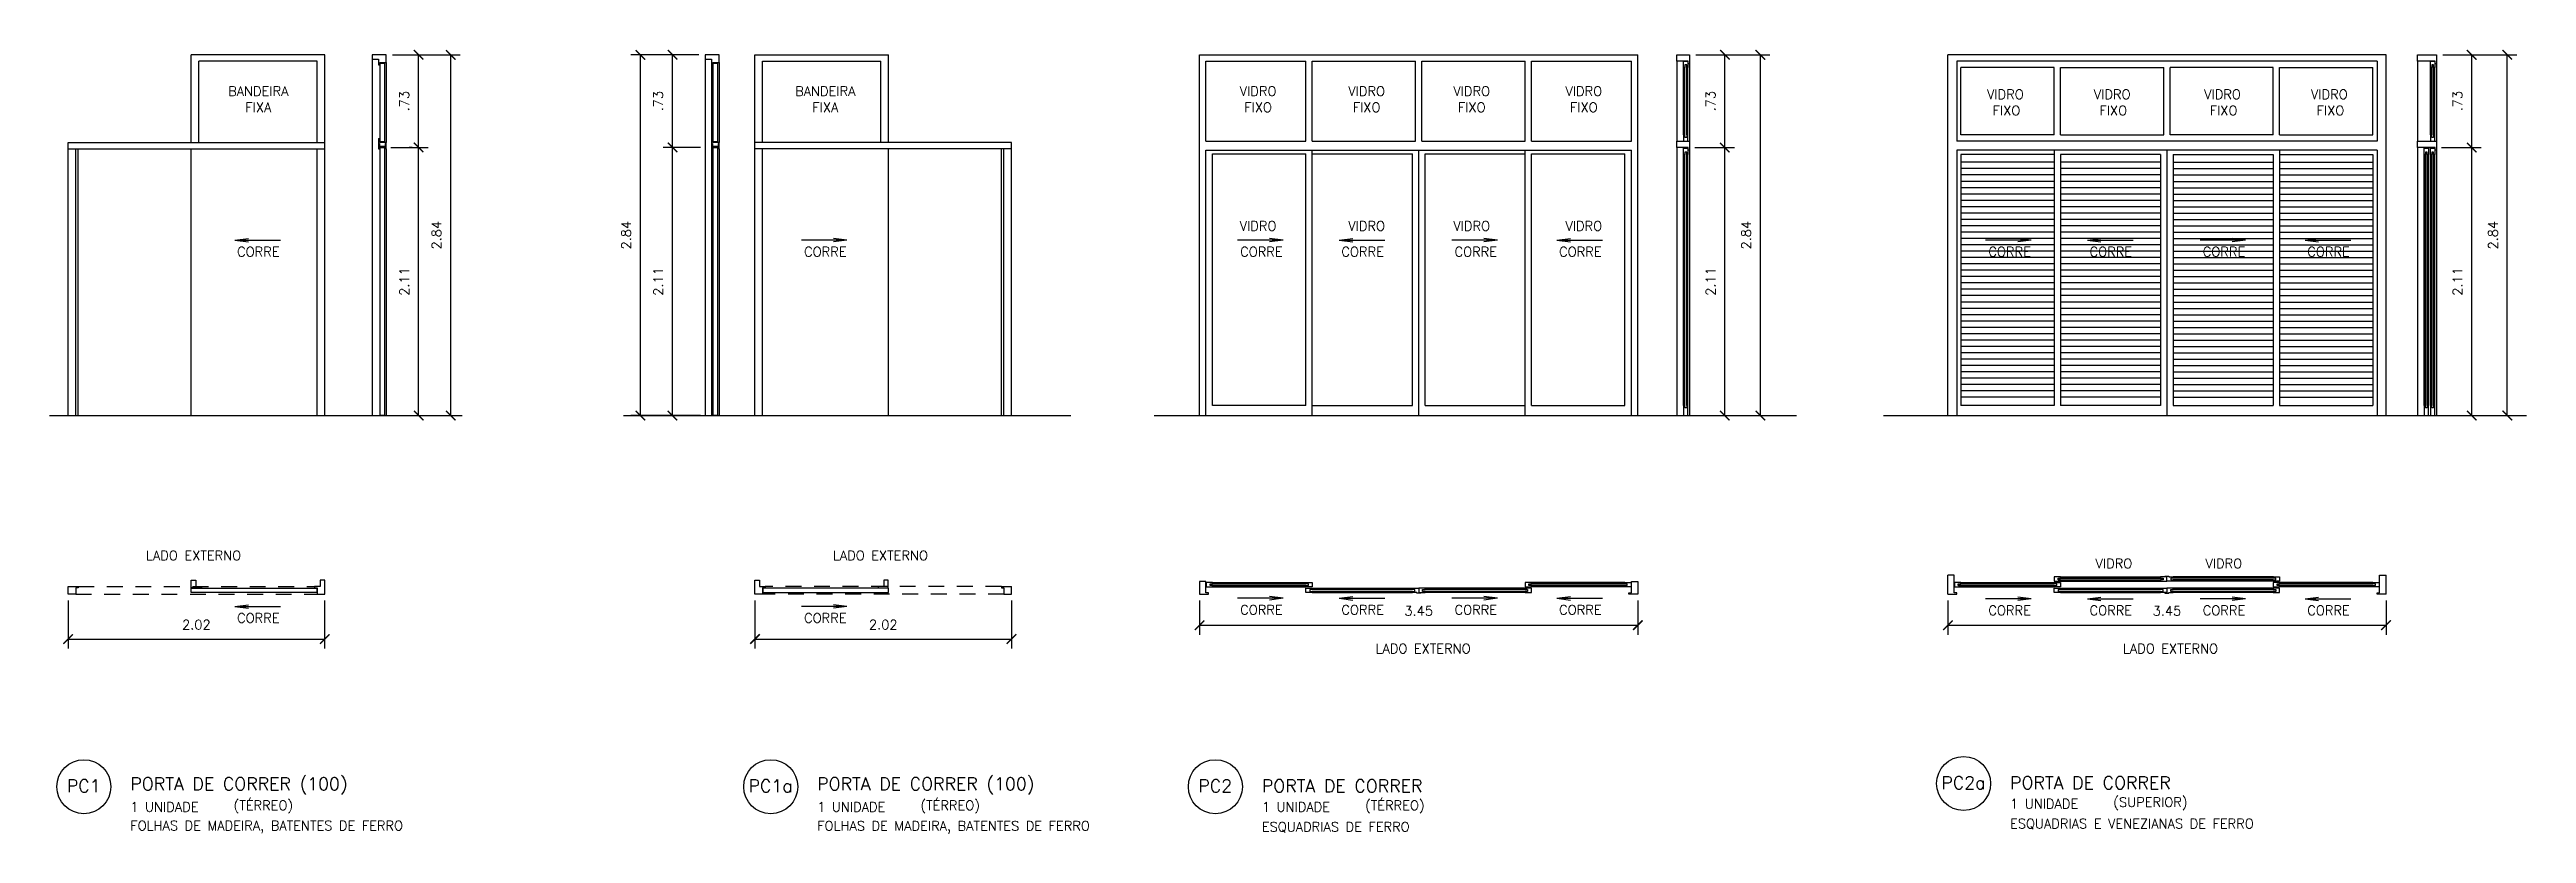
# Model space of a CAD drawing. Header units: millimetres. Extents: x 193 to 586, y 108 to 133.
# Drawn here: x 236.72 to 256.23, y 125.87 to 132.04 of the extents above; entities that cross this region are included whole.
import ezdxf

# ---------------------------------------------------------------- set-up
doc = ezdxf.new("R2010")
doc.units = ezdxf.units.MM
doc.linetypes.add('HIDDEN', pattern=[0.375, 0.25, -0.125])
for name, color, linetype in [('CAIX', 2, 'Continuous'), ('CAIXN', 7, 'Continuous'), ('COTAS', 1, 'Continuous'), ('LVISTA01', 8, 'Continuous'), ('LVISTA02', 1, 'Continuous'), ('REVEST', 2, 'Continuous')]:
    doc.layers.add(name, color=color, linetype=linetype)
doc.styles.add('100-50', font='romans.shx', dxfattribs={"height": 0.125})
doc.styles.add('60-50', font='romans.shx', dxfattribs={"height": 0.075})
doc.dimstyles.new('50', dxfattribs={"dimtxt": 0.1, "dimasz": 2.5, "dimexe": 1.25, "dimexo": 0.625, "dimgap": 0.075, "dimtad": 1, "dimzin": 0, "dimdsep": 46, "dimtxsty": '60-50', "dimcen": 2.5, "dimclrt": 3, "dimadec": 0, "dimazin": 0, "dimtfac": 1, "dimtmove": 0, "dimatfit": 3, "dimfxl": 1, "dimarcsym": 0})

msp = doc.modelspace()

# ---------------------------------------------------------------- texts
at = {"layer": 'CAIXN', "ltscale": 0.5, "char_height": 0.075, "style": '60-50'}
for s, insert, attachment_point in [('BANDEIRA', (238.3683, 131.7134), 5), ('BANDEIRA', (242.8326, 131.7134), 5), ('VIDRO', (246.2398, 131.7134), 5), ('VIDRO', (247.0947, 131.7134), 5), ('VIDRO', (247.9219, 131.7134), 5), ('VIDRO', (248.8043, 131.7134), 5), ('VIDRO', (252.1238, 131.6884), 5), ('VIDRO', (252.9649, 131.6884), 5), ('VIDRO', (253.8335, 131.6884), 5), ('VIDRO', (254.6745, 131.6884), 5), ('FIXA', (238.3683, 131.5863), 5), ('FIXA', (242.8326, 131.5863), 5), ('FIXO', (246.2398, 131.5863), 5), ('FIXO', (247.0947, 131.5863), 5), ('FIXO', (247.9219, 131.5863), 5), ('FIXO', (248.8043, 131.5863), 5), ('FIXO', (252.1323, 131.5613), 5), ('FIXO', (252.9733, 131.5613), 5), ('FIXO', (253.842, 131.5613), 5), ('FIXO', (254.683, 131.5613), 5), ('VIDRO', (246.2398, 130.6525), 5), ('VIDRO', (247.0947, 130.6525), 5), ('VIDRO', (247.9219, 130.6525), 5), ('VIDRO', (248.8043, 130.6525), 5), ('CORRE', (238.3683, 130.4498), 5), ('CORRE', (242.8326, 130.4498), 5), ('CORRE', (246.266, 130.4498), 5), ('CORRE', (247.063, 130.4498), 5), ('CORRE', (247.9541, 130.4498), 5), ('CORRE', (248.7772, 130.4498), 5), ('CORRE', (252.1571, 130.4498), 5), ('CORRE', (252.9541, 130.4498), 5), ('CORRE', (253.8451, 130.4498), 5), ('CORRE', (254.6683, 130.4498), 5), ('LADO EXTERNO', (237.8585, 128.0588), 5), ('LADO EXTERNO', (243.2665, 128.0588), 5), ('VIDRO', (252.9783, 127.9955), 5), ('VIDRO', (253.8436, 127.9955), 5), ('CORRE', (238.3683, 127.5663), 5), ('CORRE', (242.8326, 127.5663), 5), ('CORRE', (246.266, 127.6308), 5), ('CORRE', (247.063, 127.6308), 5), ('CORRE', (247.9541, 127.6308), 5), ('CORRE', (248.7772, 127.6308), 5), ('CORRE', (252.1571, 127.6263), 5), ('CORRE', (252.9541, 127.6263), 5), ('CORRE', (253.8451, 127.6263), 5), ('CORRE', (254.6683, 127.6263), 5), ('LADO EXTERNO', (247.5392, 127.3256), 5), ('LADO EXTERNO', (253.4238, 127.3256), 5), ('1 UNIDADE', (237.3605, 126.0791), 4), ('(TÉRREO)', (238.1733, 126.0791), 4), ('1 UNIDADE', (242.7685, 126.0791), 4), ('(TÉRREO)', (243.5813, 126.0791), 4), ('1 UNIDADE', (246.2696, 126.0791), 4), ('(TÉRREO)', (247.0823, 126.0791), 4), ('ESQUADRIAS E VENEZIANAS DE FERRO', (252.1606, 125.9442), 4), ('1 UNIDADE', (252.1606, 126.1041), 4), ('(SUPERIOR)', (252.9734, 126.1041), 4), ('FOLHAS DE MADEIRA, BATENTES DE FERRO', (237.3605, 125.9208), 4), ('FOLHAS DE MADEIRA, BATENTES DE FERRO', (242.7685, 125.9192), 4), ('ESQUADRIAS DE FERRO', (246.2696, 125.9192), 4)]:
    msp.add_mtext(s, dxfattribs=dict(at, insert=insert, attachment_point=attachment_point))
at = {"layer": 'CAIXN', "color": 2, "ltscale": 0.5, "char_height": 0.1, "style": '100-50'}
for s, insert, attachment_point in [('PC1', (236.9936, 126.2441), 5), ('PORTA DE CORRER (100)', (237.3607, 126.2441), 4), ('PC1a', (242.4016, 126.2441), 5), ('PORTA DE CORRER (100)', (242.7687, 126.2441), 4), ('PC2', (245.9026, 126.2441), 5), ('PORTA DE CORRER', (246.2697, 126.2441), 4), ('PC2a', (251.7937, 126.2691), 5), ('PORTA DE CORRER', (252.1608, 126.2691), 4)]:
    msp.add_mtext(s, dxfattribs=dict(at, insert=insert, attachment_point=attachment_point))

# ---------------------------------------------------------------- blocks, each defined once
blk = doc.blocks.new('_ARCHTICK')
at = {"color": 0, "linetype": 'ByBlock', "const_width": 0.15}
blk.add_lwpolyline([(-0.5, -0.5), (0.5, 0.5)], dxfattribs=at)
blk = doc.blocks.new('*D32')
at = {"color": 0, "linetype": 'ByBlock'}
for p, q in [((76.192, 230.494), (76.192, 230.116)), ((78.212, 230.494), (78.212, 230.116)), ((76.192, 230.191), (78.212, 230.191))]:
    blk.add_line(p, q, dxfattribs=at)
at = {"layer": 'DEFPOINTS', "color": 0, "linetype": 'ByBlock'}
for p in [(76.192, 230.544), (78.212, 230.544), (78.212, 230.191)]:
    blk.add_point(p, dxfattribs=at)
at = {"color": 0, "linetype": 'ByBlock', "xscale": 0.075, "yscale": 0.075, "zscale": 0.075, "rotation": 180}
blk.add_blockref('_ARCHTICK', (76.192, 230.191), dxfattribs=at)
at = {"color": 0, "linetype": 'ByBlock', "xscale": 0.075, "yscale": 0.075, "zscale": 0.075}
blk.add_blockref('_ARCHTICK', (78.212, 230.191), dxfattribs=at)
at = {"color": 3, "linetype": 'ByBlock', "insert": (77.202, 230.304), "char_height": 0.075, "attachment_point": 5, "style": '60-50'}
blk.add_mtext('2.02', dxfattribs=at)
blk = doc.blocks.new('*D33')
at = {"color": 0, "linetype": 'ByBlock'}
for p, q in [((78.733, 234.061), (79.027, 234.061)), ((78.952, 231.95), (78.952, 234.061)), ((78.733, 231.95), (79.027, 231.95))]:
    blk.add_line(p, q, dxfattribs=at)
at = {"layer": 'DEFPOINTS', "color": 0, "linetype": 'ByBlock'}
for p in [(78.683, 234.061), (78.952, 234.061), (78.683, 231.95)]:
    blk.add_point(p, dxfattribs=at)
at = {"color": 0, "linetype": 'ByBlock', "xscale": 0.075, "yscale": 0.075, "zscale": 0.075}
for p, rotation in [((78.952, 234.061), 90), ((78.952, 231.95), 270)]:
    blk.add_blockref('_ARCHTICK', p, dxfattribs=dict(at, rotation=rotation))
at = {"color": 3, "linetype": 'ByBlock', "insert": (78.839, 233.005), "char_height": 0.075, "attachment_point": 5, "rotation": 90, "style": '60-50'}
blk.add_mtext('2.11', dxfattribs=at)
blk = doc.blocks.new('*D34')
at = {"color": 0, "linetype": 'ByBlock'}
for p, q in [((78.745, 234.79), (79.027, 234.79)), ((78.952, 234.061), (78.952, 234.79)), ((78.902, 234.061), (78.877, 234.061))]:
    blk.add_line(p, q, dxfattribs=at)
at = {"layer": 'DEFPOINTS', "color": 0, "linetype": 'ByBlock'}
for p in [(78.695, 234.79), (78.952, 234.79), (78.952, 234.061)]:
    blk.add_point(p, dxfattribs=at)
at = {"color": 0, "linetype": 'ByBlock', "xscale": 0.075, "yscale": 0.075, "zscale": 0.075}
for p, rotation in [((78.952, 234.79), 90), ((78.952, 234.061), 270)]:
    blk.add_blockref('_ARCHTICK', p, dxfattribs=dict(at, rotation=rotation))
at = {"color": 3, "linetype": 'ByBlock', "insert": (78.839, 234.425), "char_height": 0.075, "attachment_point": 5, "rotation": 90, "style": '60-50'}
blk.add_mtext('.73', dxfattribs=at)
blk = doc.blocks.new('*D35')
at = {"color": 0, "linetype": 'ByBlock'}
for p, q in [((79.002, 234.79), (79.28, 234.79)), ((79.205, 231.95), (79.205, 234.79)), ((79.002, 231.95), (79.28, 231.95))]:
    blk.add_line(p, q, dxfattribs=at)
at = {"layer": 'DEFPOINTS', "color": 0, "linetype": 'ByBlock'}
for p in [(78.952, 234.79), (79.205, 234.79), (78.952, 231.95)]:
    blk.add_point(p, dxfattribs=at)
at = {"color": 0, "linetype": 'ByBlock', "xscale": 0.075, "yscale": 0.075, "zscale": 0.075}
for p, rotation in [((79.205, 234.79), 90), ((79.205, 231.95), 270)]:
    blk.add_blockref('_ARCHTICK', p, dxfattribs=dict(at, rotation=rotation))
at = {"color": 3, "linetype": 'ByBlock', "insert": (79.092, 233.37), "char_height": 0.075, "attachment_point": 5, "rotation": 90, "style": '60-50'}
blk.add_mtext('2.84', dxfattribs=at)
blk = doc.blocks.new('*D36')
at = {"color": 0, "linetype": 'ByBlock'}
for p, q in [((80.814, 230.494), (80.814, 230.116)), ((82.834, 230.494), (82.834, 230.116)), ((80.814, 230.191), (82.834, 230.191))]:
    blk.add_line(p, q, dxfattribs=at)
at = {"layer": 'DEFPOINTS', "color": 0, "linetype": 'ByBlock'}
for p in [(80.814, 230.544), (82.834, 230.544), (82.834, 230.191)]:
    blk.add_point(p, dxfattribs=at)
at = {"color": 0, "linetype": 'ByBlock', "xscale": 0.075, "yscale": 0.075, "zscale": 0.075, "rotation": 180}
blk.add_blockref('_ARCHTICK', (80.814, 230.191), dxfattribs=at)
at = {"color": 0, "linetype": 'ByBlock', "xscale": 0.075, "yscale": 0.075, "zscale": 0.075}
blk.add_blockref('_ARCHTICK', (82.834, 230.191), dxfattribs=at)
at = {"color": 3, "linetype": 'ByBlock', "insert": (81.824, 230.304), "char_height": 0.075, "attachment_point": 5, "style": '60-50'}
blk.add_mtext('2.02', dxfattribs=at)
blk = doc.blocks.new('*D37')
at = {"color": 0, "linetype": 'ByBlock'}
for p, q in [((80.488, 234.061), (80.194, 234.061)), ((80.269, 231.95), (80.269, 234.061)), ((80.488, 231.95), (80.194, 231.95))]:
    blk.add_line(p, q, dxfattribs=at)
at = {"layer": 'DEFPOINTS', "color": 0, "linetype": 'ByBlock'}
for p in [(80.269, 234.061), (80.538, 234.061), (80.538, 231.95)]:
    blk.add_point(p, dxfattribs=at)
at = {"color": 0, "linetype": 'ByBlock', "xscale": 0.075, "yscale": 0.075, "zscale": 0.075}
for p, rotation in [((80.269, 234.061), 90), ((80.269, 231.95), 270)]:
    blk.add_blockref('_ARCHTICK', p, dxfattribs=dict(at, rotation=rotation))
at = {"color": 3, "linetype": 'ByBlock', "insert": (80.156, 233.005), "char_height": 0.075, "attachment_point": 5, "rotation": 90, "style": '60-50'}
blk.add_mtext('2.11', dxfattribs=at)
blk = doc.blocks.new('*D38')
at = {"color": 0, "linetype": 'ByBlock'}
for p, q in [((80.371, 234.79), (80.09, 234.79)), ((80.165, 234.061), (80.165, 234.79)), ((80.115, 234.061), (80.09, 234.061))]:
    blk.add_line(p, q, dxfattribs=at)
at = {"layer": 'DEFPOINTS', "color": 0, "linetype": 'ByBlock'}
for p in [(80.165, 234.79), (80.421, 234.79), (80.165, 234.061)]:
    blk.add_point(p, dxfattribs=at)
at = {"color": 0, "linetype": 'ByBlock', "xscale": 0.075, "yscale": 0.075, "zscale": 0.075}
for p, rotation in [((80.165, 234.79), 90), ((80.165, 234.061), 270)]:
    blk.add_blockref('_ARCHTICK', p, dxfattribs=dict(at, rotation=rotation))
at = {"color": 3, "linetype": 'ByBlock', "insert": (80.052, 234.425), "char_height": 0.075, "attachment_point": 5, "rotation": 90, "style": '60-50'}
blk.add_mtext('.73', dxfattribs=at)
blk = doc.blocks.new('*D39')
at = {"color": 0, "linetype": 'ByBlock'}
for p, q in [((80.115, 234.79), (79.837, 234.79)), ((79.912, 231.95), (79.912, 234.79)), ((80.115, 231.95), (79.837, 231.95))]:
    blk.add_line(p, q, dxfattribs=at)
at = {"layer": 'DEFPOINTS', "color": 0, "linetype": 'ByBlock'}
for p in [(79.912, 234.79), (80.165, 234.79), (80.165, 231.95)]:
    blk.add_point(p, dxfattribs=at)
at = {"color": 0, "linetype": 'ByBlock', "xscale": 0.075, "yscale": 0.075, "zscale": 0.075}
for p, rotation in [((79.912, 234.79), 90), ((79.912, 231.95), 270)]:
    blk.add_blockref('_ARCHTICK', p, dxfattribs=dict(at, rotation=rotation))
at = {"color": 3, "linetype": 'ByBlock', "insert": (79.8, 233.37), "char_height": 0.075, "attachment_point": 5, "rotation": 90, "style": '60-50'}
blk.add_mtext('2.84', dxfattribs=at)
blk = doc.blocks.new('*D40')
at = {"color": 0, "linetype": 'ByBlock'}
for p, q in [((84.598, 230.494), (84.598, 230.225)), ((88.048, 230.494), (88.048, 230.225)), ((84.598, 230.3), (88.048, 230.3))]:
    blk.add_line(p, q, dxfattribs=at)
at = {"layer": 'DEFPOINTS', "color": 0, "linetype": 'ByBlock'}
for p in [(84.598, 230.544), (88.048, 230.544), (88.048, 230.3)]:
    blk.add_point(p, dxfattribs=at)
at = {"color": 0, "linetype": 'ByBlock', "xscale": 0.075, "yscale": 0.075, "zscale": 0.075, "rotation": 180}
blk.add_blockref('_ARCHTICK', (84.598, 230.3), dxfattribs=at)
at = {"color": 0, "linetype": 'ByBlock', "xscale": 0.075, "yscale": 0.075, "zscale": 0.075}
blk.add_blockref('_ARCHTICK', (88.048, 230.3), dxfattribs=at)
at = {"color": 3, "linetype": 'ByBlock', "insert": (86.323, 230.413), "char_height": 0.075, "attachment_point": 5, "style": '60-50'}
blk.add_mtext('3.45', dxfattribs=at)
blk = doc.blocks.new('*D41')
at = {"color": 0, "linetype": 'ByBlock'}
for p, q in [((88.496, 234.06), (88.808, 234.06)), ((88.733, 231.95), (88.733, 234.06)), ((88.493, 231.95), (88.808, 231.95))]:
    blk.add_line(p, q, dxfattribs=at)
at = {"layer": 'DEFPOINTS', "color": 0, "linetype": 'ByBlock'}
for p in [(88.446, 234.06), (88.733, 234.06), (88.443, 231.95)]:
    blk.add_point(p, dxfattribs=at)
at = {"color": 0, "linetype": 'ByBlock', "xscale": 0.075, "yscale": 0.075, "zscale": 0.075}
for p, rotation in [((88.733, 234.06), 90), ((88.733, 231.95), 270)]:
    blk.add_blockref('_ARCHTICK', p, dxfattribs=dict(at, rotation=rotation))
at = {"color": 3, "linetype": 'ByBlock', "insert": (88.621, 233.005), "char_height": 0.075, "attachment_point": 5, "rotation": 90, "style": '60-50'}
blk.add_mtext('2.11', dxfattribs=at)
blk = doc.blocks.new('*D42')
at = {"color": 0, "linetype": 'ByBlock'}
for p, q in [((88.506, 234.79), (88.808, 234.79)), ((88.733, 234.06), (88.733, 234.79))]:
    blk.add_line(p, q, dxfattribs=at)
at = {"layer": 'DEFPOINTS', "color": 0, "linetype": 'ByBlock'}
for p in [(88.456, 234.79), (88.733, 234.79), (88.446, 234.06)]:
    blk.add_point(p, dxfattribs=at)
at = {"color": 0, "linetype": 'ByBlock', "xscale": 0.075, "yscale": 0.075, "zscale": 0.075}
for p, rotation in [((88.733, 234.79), 90), ((88.733, 234.06), 270)]:
    blk.add_blockref('_ARCHTICK', p, dxfattribs=dict(at, rotation=rotation))
at = {"color": 3, "linetype": 'ByBlock', "insert": (88.621, 234.425), "char_height": 0.075, "attachment_point": 5, "rotation": 90, "style": '60-50'}
blk.add_mtext('.73', dxfattribs=at)
blk = doc.blocks.new('*D43')
at = {"color": 0, "linetype": 'ByBlock'}
for p, q in [((88.783, 234.79), (89.088, 234.79)), ((89.013, 231.95), (89.013, 234.79)), ((88.783, 231.95), (89.088, 231.95))]:
    blk.add_line(p, q, dxfattribs=at)
at = {"layer": 'DEFPOINTS', "color": 0, "linetype": 'ByBlock'}
for p in [(88.733, 234.79), (89.013, 234.79), (88.733, 231.95)]:
    blk.add_point(p, dxfattribs=at)
at = {"color": 0, "linetype": 'ByBlock', "xscale": 0.075, "yscale": 0.075, "zscale": 0.075}
for p, rotation in [((89.013, 234.79), 90), ((89.013, 231.95), 270)]:
    blk.add_blockref('_ARCHTICK', p, dxfattribs=dict(at, rotation=rotation))
at = {"color": 3, "linetype": 'ByBlock', "insert": (88.901, 233.37), "char_height": 0.075, "attachment_point": 5, "rotation": 90, "style": '60-50'}
blk.add_mtext('2.84', dxfattribs=at)
blk = doc.blocks.new('*D44')
at = {"color": 0, "linetype": 'ByBlock'}
for p, q in [((88.496, 234.06), (88.808, 234.06)), ((88.733, 231.95), (88.733, 234.06)), ((88.493, 231.95), (88.808, 231.95))]:
    blk.add_line(p, q, dxfattribs=at)
at = {"layer": 'DEFPOINTS', "color": 0, "linetype": 'ByBlock'}
for p in [(88.446, 234.06), (88.733, 234.06), (88.443, 231.95)]:
    blk.add_point(p, dxfattribs=at)
at = {"color": 0, "linetype": 'ByBlock', "xscale": 0.075, "yscale": 0.075, "zscale": 0.075}
for p, rotation in [((88.733, 234.06), 90), ((88.733, 231.95), 270)]:
    blk.add_blockref('_ARCHTICK', p, dxfattribs=dict(at, rotation=rotation))
at = {"color": 3, "linetype": 'ByBlock', "insert": (88.621, 233.005), "char_height": 0.075, "attachment_point": 5, "rotation": 90, "style": '60-50'}
blk.add_mtext('2.11', dxfattribs=at)
blk = doc.blocks.new('*D45')
at = {"color": 0, "linetype": 'ByBlock'}
for p, q in [((88.506, 234.79), (88.808, 234.79)), ((88.733, 234.06), (88.733, 234.79))]:
    blk.add_line(p, q, dxfattribs=at)
at = {"layer": 'DEFPOINTS', "color": 0, "linetype": 'ByBlock'}
for p in [(88.456, 234.79), (88.733, 234.79), (88.446, 234.06)]:
    blk.add_point(p, dxfattribs=at)
at = {"color": 0, "linetype": 'ByBlock', "xscale": 0.075, "yscale": 0.075, "zscale": 0.075}
for p, rotation in [((88.733, 234.79), 90), ((88.733, 234.06), 270)]:
    blk.add_blockref('_ARCHTICK', p, dxfattribs=dict(at, rotation=rotation))
at = {"color": 3, "linetype": 'ByBlock', "insert": (88.621, 234.425), "char_height": 0.075, "attachment_point": 5, "rotation": 90, "style": '60-50'}
blk.add_mtext('.73', dxfattribs=at)
blk = doc.blocks.new('*D46')
at = {"color": 0, "linetype": 'ByBlock'}
for p, q in [((88.783, 234.79), (89.088, 234.79)), ((89.013, 231.95), (89.013, 234.79)), ((88.783, 231.95), (89.088, 231.95))]:
    blk.add_line(p, q, dxfattribs=at)
at = {"layer": 'DEFPOINTS', "color": 0, "linetype": 'ByBlock'}
for p in [(88.733, 234.79), (89.013, 234.79), (88.733, 231.95)]:
    blk.add_point(p, dxfattribs=at)
at = {"color": 0, "linetype": 'ByBlock', "xscale": 0.075, "yscale": 0.075, "zscale": 0.075}
for p, rotation in [((89.013, 234.79), 90), ((89.013, 231.95), 270)]:
    blk.add_blockref('_ARCHTICK', p, dxfattribs=dict(at, rotation=rotation))
at = {"color": 3, "linetype": 'ByBlock', "insert": (88.901, 233.37), "char_height": 0.075, "attachment_point": 5, "rotation": 90, "style": '60-50'}
blk.add_mtext('2.84', dxfattribs=at)
blk = doc.blocks.new('*D47')
at = {"color": 0, "linetype": 'ByBlock'}
for p, q in [((89.803, 230.494), (89.803, 230.225)), ((93.253, 230.494), (93.253, 230.225)), ((89.803, 230.3), (93.253, 230.3))]:
    blk.add_line(p, q, dxfattribs=at)
at = {"layer": 'DEFPOINTS', "color": 0, "linetype": 'ByBlock'}
for p in [(89.803, 230.544), (93.253, 230.544), (93.253, 230.3)]:
    blk.add_point(p, dxfattribs=at)
at = {"color": 0, "linetype": 'ByBlock', "xscale": 0.075, "yscale": 0.075, "zscale": 0.075, "rotation": 180}
blk.add_blockref('_ARCHTICK', (89.803, 230.3), dxfattribs=at)
at = {"color": 0, "linetype": 'ByBlock', "xscale": 0.075, "yscale": 0.075, "zscale": 0.075}
blk.add_blockref('_ARCHTICK', (93.253, 230.3), dxfattribs=at)
at = {"color": 3, "linetype": 'ByBlock', "insert": (91.528, 230.413), "char_height": 0.075, "attachment_point": 5, "style": '60-50'}
blk.add_mtext('3.45', dxfattribs=at)

# ---------------------------------------------------------------- dimensions: what is measured, and where the dimension line sits
at = {"layer": 'COTAS'}
for base, p1, p2, angle, override, picture, middle, set_off in [((239.6304, 131.9996), (239.6304, 131.2703), (239.3739, 131.9996), 90, {"dimasz": 0.075, "dimexe": 0.075, "dimexo": 0.05, "dimzin": 4, "dimblk1": 'ARCHTICK', "dimblk2": 'ARCHTICK', "dimsah": 1, "dimtmove": 2}, '*D34', (239.5179, 131.635), (160.6787, -102.7902)), ((239.8833, 131.9996), (239.6304, 129.1596), (239.6304, 131.9996), 90, {"dimasz": 0.075, "dimexe": 0.075, "dimexo": 0.05, "dimzin": 4, "dimblk1": 'ARCHTICK', "dimblk2": 'ARCHTICK', "dimsah": 1, "dimtmove": 2}, '*D35', (239.7708, 130.5796), (160.6787, -102.7902)), ((241.3767, 131.9996), (241.6295, 129.1596), (241.6295, 131.9996), 270, {"dimasz": 0.075, "dimexe": 0.075, "dimexo": 0.05, "dimzin": 4, "dimblk1": 'ARCHTICK', "dimblk2": 'ARCHTICK', "dimsah": 1, "dimtmove": 2}, '*D39', (241.2642, 130.5796), (161.4647, -102.7902)), ((241.6295, 131.9996), (241.6295, 131.2703), (241.886, 131.9996), 270, {"dimasz": 0.075, "dimexe": 0.075, "dimexo": 0.05, "dimzin": 4, "dimblk1": 'ARCHTICK', "dimblk2": 'ARCHTICK', "dimsah": 1, "dimtmove": 2}, '*D38', (241.517, 131.635), (161.4647, -102.7902)), ((249.9152, 131.9996), (249.6274, 131.2696), (249.6374, 131.9996), 90, {"dimasz": 0.075, "dimexe": 0.075, "dimexo": 0.05, "dimzin": 4, "dimblk1": 'ARCHTICK', "dimblk2": 'ARCHTICK', "dimsah": 1, "dimse1": 1, "dimtmove": 2}, '*D42', (249.8027, 131.6346), (161.1818, -102.7902)), ((250.1948, 131.9996), (249.9152, 129.1596), (249.9152, 131.9996), 90, {"dimasz": 0.075, "dimexe": 0.075, "dimexo": 0.05, "dimzin": 4, "dimblk1": 'ARCHTICK', "dimblk2": 'ARCHTICK', "dimsah": 1, "dimtmove": 2}, '*D43', (250.0823, 130.5796), (161.1818, -102.7902)), ((255.7959, 131.9996), (255.5082, 131.2696), (255.5182, 131.9996), 90, {"dimasz": 0.075, "dimexe": 0.075, "dimexo": 0.05, "dimzin": 4, "dimblk1": 'ARCHTICK', "dimblk2": 'ARCHTICK', "dimsah": 1, "dimse1": 1, "dimtmove": 2}, '*D45', (255.6834, 131.6346), (167.0625, -102.7902)), ((256.0756, 131.9996), (255.7959, 129.1596), (255.7959, 131.9996), 90, {"dimasz": 0.075, "dimexe": 0.075, "dimexo": 0.05, "dimzin": 4, "dimblk1": 'ARCHTICK', "dimblk2": 'ARCHTICK', "dimsah": 1, "dimtmove": 2}, '*D46', (255.9631, 130.5796), (167.0625, -102.7902)), ((239.6304, 131.2703), (239.3614, 129.1596), (239.3614, 131.2703), 90, {"dimasz": 0.075, "dimexe": 0.075, "dimexo": 0.05, "dimzin": 4, "dimblk1": 'ARCHTICK', "dimblk2": 'ARCHTICK', "dimsah": 1, "dimtmove": 2}, '*D33', (239.5179, 130.215), (160.6787, -102.7902)), ((241.6295, 131.2703), (241.8985, 129.1596), (241.8985, 131.2703), 270, {"dimasz": 0.075, "dimexe": 0.075, "dimexo": 0.05, "dimzin": 4, "dimblk1": 'ARCHTICK', "dimblk2": 'ARCHTICK', "dimsah": 1, "dimtmove": 2}, '*D37', (241.517, 130.215), (161.3608, -102.7902)), ((249.9152, 131.2696), (249.6249, 129.1596), (249.6274, 131.2696), 90, {"dimasz": 0.075, "dimexe": 0.075, "dimexo": 0.05, "dimzin": 4, "dimblk1": 'ARCHTICK', "dimblk2": 'ARCHTICK', "dimsah": 1, "dimtmove": 2}, '*D41', (249.8027, 130.2146), (161.1818, -102.7902)), ((255.7959, 131.2696), (255.5057, 129.1596), (255.5082, 131.2696), 90, {"dimasz": 0.075, "dimexe": 0.075, "dimexo": 0.05, "dimzin": 4, "dimblk1": 'ARCHTICK', "dimblk2": 'ARCHTICK', "dimsah": 1, "dimtmove": 2}, '*D44', (255.6834, 130.2146), (167.0625, -102.7902))]:
    dim = msp.add_linear_dim(base=base, p1=p1, p2=p2, angle=angle, dimstyle='50', override=override, dxfattribs=at)
    dim.commit()
    dim.dimension.update_dxf_attribs({"geometry": picture, "text_midpoint": middle, "insert": set_off})
for base, p1, p2, picture, middle, set_off in [((238.8909, 127.401), (236.8706, 127.7535), (238.8909, 127.7535), '*D32', (237.8808, 127.5135), (160.6787, -102.7902)), ((244.2989, 127.401), (242.2786, 127.7535), (244.2989, 127.7535), '*D36', (243.2887, 127.5135), (161.4647, -102.7902)), ((249.2296, 127.51), (245.7796, 127.7535), (249.2296, 127.7535), '*D40', (247.5046, 127.6225), (161.1818, -102.7902)), ((255.1207, 127.51), (251.6707, 127.7535), (255.1207, 127.7535), '*D47', (253.3957, 127.6225), (161.8678, -102.7902))]:
    dim = msp.add_linear_dim(base=base, p1=p1, p2=p2, dimstyle='50', override={"dimasz": 0.075, "dimexe": 0.075, "dimexo": 0.05, "dimzin": 4, "dimblk1": 'ARCHTICK', "dimblk2": 'ARCHTICK', "dimsah": 1, "dimtmove": 2}, dxfattribs=at)
    dim.commit()
    dim.dimension.update_dxf_attribs({"geometry": picture, "text_midpoint": middle, "insert": set_off})

# ---------------------------------------------------------------- linework, layer by layer
at = {"layer": 'CAIX', "color": 1}
for p, q in [((239.2639, 131.9646), (239.2639, 129.1596)), ((249.5899, 131.3696), (249.5899, 131.8996)), ((249.6249, 131.3696), (249.6249, 131.8996)), ((255.4707, 131.3696), (255.4707, 131.8996)), ((255.5057, 131.3696), (255.5057, 131.8996)), ((239.3156, 131.3014), (239.3156, 131.2614)), ((239.3156, 131.3014), (239.3221, 131.3014)), ((239.3156, 131.2614), (239.3221, 131.2614)), ((239.3221, 131.3014), (239.3221, 131.2614)), ((239.3658, 131.3014), (239.3658, 131.2614)), ((239.3723, 131.3014), (239.3658, 131.3014)), ((239.3723, 131.2614), (239.3658, 131.2614)), ((239.3723, 131.3014), (239.3723, 131.2614)), ((241.9376, 131.3014), (241.9376, 131.2614)), ((241.9376, 131.3014), (241.9441, 131.3014)), ((241.9376, 131.2614), (241.9441, 131.2614)), ((241.9441, 131.3014), (241.9441, 131.2614)), ((241.9879, 131.3014), (241.9879, 131.2614)), ((241.9944, 131.3014), (241.9879, 131.3014)), ((241.9944, 131.2614), (241.9879, 131.2614)), ((241.9944, 131.3014), (241.9944, 131.2614)), ((249.5899, 129.2396), (249.5899, 131.2137)), ((249.6249, 129.2396), (249.6249, 131.2137)), ((255.4207, 129.2396), (255.4207, 131.2137)), ((255.4557, 129.2396), (255.4557, 131.2137)), ((255.4707, 129.2396), (255.4707, 131.2137)), ((255.5057, 129.2396), (255.5057, 131.2137)), ((245.8821, 127.846), (246.6171, 127.846)), ((245.8821, 127.811), (246.6171, 127.811)), ((246.6646, 127.801), (247.4546, 127.801)), ((246.6646, 127.766), (247.4546, 127.766)), ((248.3421, 127.801), (247.5546, 127.801)), ((248.3421, 127.766), (247.5546, 127.766)), ((249.1271, 127.846), (248.3921, 127.846)), ((249.1271, 127.811), (248.3921, 127.811)), ((251.7732, 127.846), (252.5082, 127.846)), ((251.7732, 127.811), (252.5082, 127.811)), ((252.5582, 127.891), (253.3457, 127.891)), ((252.5582, 127.856), (253.3457, 127.856)), ((252.5582, 127.801), (253.3457, 127.801)), ((252.5582, 127.766), (253.3457, 127.766)), ((254.2357, 127.891), (253.4457, 127.891)), ((254.2357, 127.856), (253.4457, 127.856)), ((254.2357, 127.801), (253.4457, 127.801)), ((254.2357, 127.766), (253.4457, 127.766)), ((255.0182, 127.846), (254.2832, 127.846)), ((255.0182, 127.811), (254.2832, 127.811))]:
    msp.add_line(p, q, dxfattribs=at)
at = {"layer": 'CAIX'}
for p, q in [((249.5999, 131.3696), (249.5999, 131.8996)), ((249.6149, 131.3696), (249.6149, 131.8996)), ((255.4807, 131.3696), (255.4807, 131.8996)), ((255.4957, 131.3696), (255.4957, 131.8996)), ((239.3139, 131.3396), (239.3139, 131.2596)), ((239.3139, 131.3396), (239.3239, 131.3396)), ((239.3139, 131.2596), (239.3239, 131.2596)), ((239.3156, 131.2814), (239.3723, 131.2814)), ((239.3239, 131.3396), (239.3239, 131.3096)), ((239.3739, 131.3096), (239.3239, 131.3096)), ((239.3239, 131.2596), (239.3239, 131.2696)), ((239.3439, 131.2814), (239.3439, 131.2703)), ((239.3639, 131.2596), (239.3639, 131.2696)), ((239.3739, 131.2596), (239.3639, 131.2596)), ((239.3739, 131.2596), (239.3739, 131.3096)), ((241.936, 131.3396), (241.936, 131.2596)), ((241.936, 131.3396), (241.946, 131.3396)), ((241.936, 131.2596), (241.946, 131.2596)), ((241.9376, 131.2814), (241.9944, 131.2814)), ((241.946, 131.3396), (241.946, 131.3096)), ((241.996, 131.3096), (241.946, 131.3096)), ((241.946, 131.2596), (241.946, 131.2696)), ((241.966, 131.2814), (241.966, 131.2703)), ((241.986, 131.2596), (241.986, 131.2696)), ((241.996, 131.2596), (241.986, 131.2596)), ((241.996, 131.2596), (241.996, 131.3096)), ((249.5999, 129.2396), (249.5999, 131.2137)), ((249.6149, 129.2396), (249.6149, 131.2137)), ((255.4307, 129.2396), (255.4307, 131.2137)), ((255.4457, 129.2396), (255.4457, 131.2137)), ((255.4807, 129.2396), (255.4807, 131.2137)), ((255.4957, 129.2396), (255.4957, 131.2137)), ((238.1843, 130.5403), (238.2902, 130.5535)), ((238.1843, 130.5403), (238.2902, 130.527)), ((243.003, 130.5403), (242.8971, 130.5535)), ((243.003, 130.5403), (242.8971, 130.527)), ((246.4365, 130.5403), (246.3305, 130.5535)), ((246.4365, 130.5403), (246.3305, 130.527)), ((246.879, 130.5403), (246.9849, 130.5535)), ((246.879, 130.5403), (246.9849, 130.527)), ((248.1245, 130.5403), (248.0186, 130.5535)), ((248.1245, 130.5403), (248.0186, 130.527)), ((248.5932, 130.5403), (248.6991, 130.5535)), ((248.5932, 130.5403), (248.6991, 130.527)), ((252.3275, 130.5403), (252.2216, 130.5535)), ((252.3275, 130.5403), (252.2216, 130.527)), ((252.77, 130.5403), (252.876, 130.5535)), ((252.77, 130.5403), (252.876, 130.527)), ((254.0156, 130.5403), (253.9097, 130.5535)), ((254.0156, 130.5403), (253.9097, 130.527)), ((254.4843, 130.5403), (254.5902, 130.5535)), ((254.4843, 130.5403), (254.5902, 130.527)), ((236.8706, 127.7535), (236.8706, 127.8135)), ((236.8706, 127.8135), (236.9506, 127.8135)), ((236.9306, 127.7535), (236.8706, 127.7535)), ((236.9506, 127.8035), (236.9306, 127.8035)), ((236.9306, 127.8035), (236.9306, 127.7535)), ((236.9506, 127.8135), (236.9506, 127.8035)), ((244.2189, 127.8135), (244.2189, 127.8035)), ((244.2189, 127.8135), (244.2989, 127.8135)), ((244.2189, 127.8035), (244.2389, 127.8035)), ((244.2389, 127.8035), (244.2389, 127.7535)), ((244.2389, 127.7535), (244.2989, 127.7535)), ((244.2989, 127.7535), (244.2989, 127.8135)), ((245.7796, 127.8535), (245.7796, 127.7535)), ((245.8821, 127.836), (246.6171, 127.836)), ((245.8821, 127.821), (246.6171, 127.821)), ((246.6671, 127.791), (247.4546, 127.791)), ((246.6671, 127.776), (247.4546, 127.776)), ((248.3596, 127.791), (247.5546, 127.791)), ((248.3596, 127.776), (247.5546, 127.776)), ((249.1446, 127.836), (248.3921, 127.836)), ((249.1446, 127.821), (248.3921, 127.821)), ((249.2296, 127.8535), (249.2296, 127.7535)), ((251.6707, 127.7535), (251.6707, 127.9035)), ((251.7557, 127.836), (252.5082, 127.836)), ((251.7557, 127.821), (252.5082, 127.821)), ((252.5407, 127.881), (253.3457, 127.881)), ((252.5407, 127.866), (253.3457, 127.866)), ((252.5407, 127.791), (253.3457, 127.791)), ((252.5407, 127.776), (253.3457, 127.776)), ((254.2332, 127.881), (253.4457, 127.881)), ((254.2332, 127.866), (253.4457, 127.866)), ((254.2332, 127.791), (253.4457, 127.791)), ((254.2332, 127.776), (253.4457, 127.776)), ((255.0182, 127.836), (254.2832, 127.836)), ((255.0182, 127.821), (254.2832, 127.821)), ((255.1207, 127.7535), (255.1207, 127.9035)), ((238.1843, 127.6568), (238.2902, 127.67)), ((238.1843, 127.6568), (238.2902, 127.6435)), ((243.003, 127.6568), (242.8971, 127.67)), ((243.003, 127.6568), (242.8971, 127.6435)), ((246.4365, 127.7213), (246.3305, 127.7345)), ((246.4365, 127.7213), (246.3305, 127.708)), ((246.879, 127.7213), (246.9849, 127.7345)), ((246.879, 127.7213), (246.9849, 127.708)), ((248.1245, 127.7213), (248.0186, 127.7345)), ((248.1245, 127.7213), (248.0186, 127.708)), ((248.5932, 127.7213), (248.6991, 127.7345)), ((248.5932, 127.7213), (248.6991, 127.708)), ((252.3275, 127.7168), (252.2216, 127.73)), ((252.3275, 127.7168), (252.2216, 127.7036)), ((252.77, 127.7168), (252.876, 127.73)), ((252.77, 127.7168), (252.876, 127.7036)), ((254.0156, 127.7168), (253.9097, 127.73)), ((254.0156, 127.7168), (253.9097, 127.7036)), ((254.4843, 127.7168), (254.5902, 127.73)), ((254.4843, 127.7168), (254.5902, 127.7036))]:
    msp.add_line(p, q, dxfattribs=at)
at = {"layer": 'CAIX', "color": 7}
for p, q in [((238.1843, 130.5403), (238.5434, 130.5403)), ((243.003, 130.5403), (242.6439, 130.5403)), ((246.4365, 130.5403), (246.0773, 130.5403)), ((246.879, 130.5403), (247.2381, 130.5403)), ((248.1245, 130.5403), (247.7653, 130.5403)), ((248.5932, 130.5403), (248.9524, 130.5403)), ((252.3275, 130.5403), (251.9684, 130.5403)), ((252.77, 130.5403), (253.1292, 130.5403)), ((254.0156, 130.5403), (253.6564, 130.5403)), ((254.4843, 130.5403), (254.8434, 130.5403)), ((238.1843, 127.6568), (238.5434, 127.6568)), ((243.003, 127.6568), (242.6439, 127.6568)), ((246.4365, 127.7213), (246.0773, 127.7213)), ((246.879, 127.7213), (247.2381, 127.7213)), ((248.1245, 127.7213), (247.7653, 127.7213)), ((248.5932, 127.7213), (248.9524, 127.7213)), ((252.3275, 127.7168), (251.9684, 127.7168)), ((252.77, 127.7168), (253.1292, 127.7168)), ((254.0156, 127.7168), (253.6564, 127.7168)), ((254.4843, 127.7168), (254.8434, 127.7168))]:
    msp.add_line(p, q, dxfattribs=at)
at = {"layer": 'CAIX', "color": 7, "linetype": 'HIDDEN', "ltscale": 0.5}
for p, q in [((236.9306, 127.7535), (238.8309, 127.7535)), ((236.9506, 127.8135), (238.8109, 127.8135)), ((244.2389, 127.7535), (242.3386, 127.7535)), ((244.2189, 127.8135), (242.3586, 127.8135))]:
    msp.add_line(p, q, dxfattribs=at)
at = {"layer": 'CAIX'}
for points in [[(239.2639, 131.9996), (239.2639, 131.9646), (239.3139, 131.9646), (239.3139, 131.9196), (239.3239, 131.9196), (239.3239, 131.9396), (239.3739, 131.9396), (239.3739, 131.9996), (239.2639, 131.9996)], [(241.886, 131.9996), (241.886, 131.9646), (241.936, 131.9646), (241.936, 131.9196), (241.946, 131.9196), (241.946, 131.9396), (241.996, 131.9396), (241.996, 131.9996), (241.886, 131.9996)], [(237.8409, 127.8635), (237.8759, 127.8635), (237.8759, 127.8135), (237.9209, 127.8135), (237.9209, 127.8035), (237.8409, 127.8035), (237.8409, 127.8635)], [(238.8909, 127.8635), (238.8559, 127.8635), (238.8559, 127.8135), (238.8109, 127.8135), (238.8109, 127.8035), (238.8309, 127.8035), (238.8309, 127.7535), (238.8909, 127.7535), (238.8909, 127.8635)], [(242.2786, 127.8635), (242.3136, 127.8635), (242.3136, 127.8135), (242.3586, 127.8135), (242.3586, 127.8035), (242.3386, 127.8035), (242.3386, 127.7535), (242.2786, 127.7535), (242.2786, 127.8635)], [(243.3286, 127.8635), (243.2936, 127.8635), (243.2936, 127.8135), (243.2486, 127.8135), (243.2486, 127.8035), (243.3286, 127.8035), (243.3286, 127.8635)], [(245.7796, 127.7535), (245.8496, 127.7535), (245.8496, 127.7635), (245.8296, 127.7635), (245.8296, 127.8535), (245.7796, 127.8535)], [(249.2296, 127.7535), (249.1596, 127.7535), (249.1596, 127.7635), (249.1796, 127.7635), (249.1796, 127.8535), (249.2296, 127.8535)], [(251.6707, 127.7535), (251.7407, 127.7535), (251.7407, 127.7635), (251.7207, 127.7635), (251.7207, 127.9035), (251.6707, 127.9035)], [(255.1207, 127.7535), (255.0507, 127.7535), (255.0507, 127.7635), (255.0707, 127.7635), (255.0707, 127.9035), (255.1207, 127.9035)]]:
    msp.add_lwpolyline(points, dxfattribs=at)
for points in [[(239.3614, 131.3145), (239.3264, 131.3145), (239.3264, 131.9333), (239.3614, 131.9333)], [(241.9835, 131.3145), (241.9485, 131.3145), (241.9485, 131.9333), (241.9835, 131.9333)], [(249.6374, 131.9996), (249.6374, 131.9296), (249.6274, 131.9296), (249.6274, 131.9496), (249.5374, 131.9496), (249.5374, 131.9996)], [(249.6249, 131.9496), (249.6249, 131.8996), (249.6149, 131.8996), (249.6149, 131.9196), (249.5999, 131.9196), (249.5999, 131.8996), (249.5899, 131.8996), (249.5899, 131.9496)], [(255.5182, 131.9996), (255.5182, 131.9296), (255.5082, 131.9296), (255.5082, 131.9496), (255.3682, 131.9496), (255.3682, 131.9996)], [(255.5057, 131.9496), (255.5057, 131.8996), (255.4957, 131.8996), (255.4957, 131.9196), (255.4807, 131.9196), (255.4807, 131.8996), (255.4707, 131.8996), (255.4707, 131.9496)], [(239.3614, 129.1596), (239.3264, 129.1596), (239.3264, 131.2703), (239.3614, 131.2703)], [(241.9835, 129.1596), (241.9485, 129.1596), (241.9485, 131.2703), (241.9835, 131.2703)], [(249.6374, 131.3196), (249.6374, 131.2496), (249.6274, 131.2496), (249.6274, 131.2696), (249.5374, 131.2696), (249.5374, 131.3196)], [(249.6249, 131.3196), (249.6249, 131.3696), (249.6149, 131.3696), (249.6149, 131.3496), (249.5999, 131.3496), (249.5999, 131.3696), (249.5899, 131.3696), (249.5899, 131.3196)], [(249.6249, 131.2637), (249.6249, 131.2137), (249.6149, 131.2137), (249.6149, 131.2337), (249.5999, 131.2337), (249.5999, 131.2137), (249.5899, 131.2137), (249.5899, 131.2637)], [(255.5182, 131.3196), (255.5182, 131.2496), (255.5082, 131.2496), (255.5082, 131.2696), (255.3682, 131.2696), (255.3682, 131.3196)], [(255.4557, 131.2637), (255.4557, 131.2137), (255.4457, 131.2137), (255.4457, 131.2337), (255.4307, 131.2337), (255.4307, 131.2137), (255.4207, 131.2137), (255.4207, 131.2637)], [(255.5057, 131.3196), (255.5057, 131.3696), (255.4957, 131.3696), (255.4957, 131.3496), (255.4807, 131.3496), (255.4807, 131.3696), (255.4707, 131.3696), (255.4707, 131.3196)], [(255.5057, 131.2637), (255.5057, 131.2137), (255.4957, 131.2137), (255.4957, 131.2337), (255.4807, 131.2337), (255.4807, 131.2137), (255.4707, 131.2137), (255.4707, 131.2637)], [(249.6249, 129.1596), (249.6249, 129.2396), (249.6149, 129.2396), (249.6149, 129.2196), (249.5999, 129.2196), (249.5999, 129.2396), (249.5899, 129.2396), (249.5899, 129.1596)], [(255.4557, 129.1596), (255.4557, 129.2396), (255.4457, 129.2396), (255.4457, 129.2196), (255.4307, 129.2196), (255.4307, 129.2396), (255.4207, 129.2396), (255.4207, 129.1596)], [(255.5057, 129.1596), (255.5057, 129.2396), (255.4957, 129.2396), (255.4957, 129.2196), (255.4807, 129.2196), (255.4807, 129.2396), (255.4707, 129.2396), (255.4707, 129.1596)], [(237.8404, 127.766), (237.8404, 127.801), (238.8286, 127.801), (238.8286, 127.766)], [(243.3291, 127.766), (243.3291, 127.801), (242.3409, 127.801), (242.3409, 127.766)], [(245.8321, 127.811), (245.8821, 127.811), (245.8821, 127.821), (245.8621, 127.821), (245.8621, 127.836), (245.8821, 127.836), (245.8821, 127.846), (245.8321, 127.846)], [(246.6671, 127.811), (246.6171, 127.811), (246.6171, 127.821), (246.6371, 127.821), (246.6371, 127.836), (246.6171, 127.836), (246.6171, 127.846), (246.6671, 127.846)], [(246.6171, 127.801), (246.6671, 127.801), (246.6671, 127.791), (246.6471, 127.791), (246.6471, 127.776), (246.6671, 127.776), (246.6671, 127.766), (246.6171, 127.766)], [(247.4546, 127.776), (247.4746, 127.776), (247.4746, 127.791), (247.4546, 127.791), (247.4546, 127.801), (247.5046, 127.801), (247.5046, 127.766), (247.522, 127.766), (247.522, 127.7605), (247.4896, 127.7605), (247.4896, 127.766), (247.4546, 127.766)], [(247.5346, 127.776), (247.5346, 127.791), (247.5546, 127.791), (247.5546, 127.801), (247.5046, 127.801), (247.5046, 127.766), (247.5546, 127.766), (247.5546, 127.776)], [(248.3421, 127.811), (248.3921, 127.811), (248.3921, 127.821), (248.3721, 127.821), (248.3721, 127.836), (248.3921, 127.836), (248.3921, 127.846), (248.3421, 127.846)], [(248.3921, 127.801), (248.3421, 127.801), (248.3421, 127.791), (248.3621, 127.791), (248.3621, 127.776), (248.3421, 127.776), (248.3421, 127.766), (248.3921, 127.766)], [(249.1771, 127.811), (249.1271, 127.811), (249.1271, 127.821), (249.1471, 127.821), (249.1471, 127.836), (249.1271, 127.836), (249.1271, 127.846), (249.1771, 127.846)], [(251.7232, 127.811), (251.7732, 127.811), (251.7732, 127.821), (251.7532, 127.821), (251.7532, 127.836), (251.7732, 127.836), (251.7732, 127.846), (251.7232, 127.846)], [(252.5082, 127.856), (252.5582, 127.856), (252.5582, 127.866), (252.5382, 127.866), (252.5382, 127.881), (252.5582, 127.881), (252.5582, 127.891), (252.5082, 127.891)], [(252.5582, 127.811), (252.5082, 127.811), (252.5082, 127.821), (252.5282, 127.821), (252.5282, 127.836), (252.5082, 127.836), (252.5082, 127.846), (252.5582, 127.846)], [(252.5082, 127.801), (252.5582, 127.801), (252.5582, 127.791), (252.5382, 127.791), (252.5382, 127.776), (252.5582, 127.776), (252.5582, 127.766), (252.5082, 127.766)], [(253.3657, 127.881), (253.3657, 127.866), (253.3457, 127.866), (253.3457, 127.856), (253.3957, 127.856), (253.3957, 127.891), (253.3457, 127.891), (253.3457, 127.881)], [(253.3657, 127.776), (253.3657, 127.791), (253.3457, 127.791), (253.3457, 127.801), (253.3957, 127.801), (253.3957, 127.766), (253.3457, 127.766), (253.3457, 127.776)], [(253.4457, 127.881), (253.4257, 127.881), (253.4257, 127.866), (253.4457, 127.866), (253.4457, 127.856), (253.3957, 127.856), (253.3957, 127.891), (253.3783, 127.891), (253.3783, 127.8965), (253.4107, 127.8965), (253.4107, 127.891), (253.4457, 127.891)], [(253.4457, 127.776), (253.4257, 127.776), (253.4257, 127.791), (253.4457, 127.791), (253.4457, 127.801), (253.3957, 127.801), (253.3957, 127.766), (253.3783, 127.766), (253.3783, 127.7605), (253.4107, 127.7605), (253.4107, 127.766), (253.4457, 127.766)], [(254.2832, 127.856), (254.2332, 127.856), (254.2332, 127.866), (254.2532, 127.866), (254.2532, 127.881), (254.2332, 127.881), (254.2332, 127.891), (254.2832, 127.891)], [(254.2332, 127.811), (254.2832, 127.811), (254.2832, 127.821), (254.2632, 127.821), (254.2632, 127.836), (254.2832, 127.836), (254.2832, 127.846), (254.2332, 127.846)], [(254.2832, 127.801), (254.2332, 127.801), (254.2332, 127.791), (254.2532, 127.791), (254.2532, 127.776), (254.2332, 127.776), (254.2332, 127.766), (254.2832, 127.766)], [(255.0682, 127.811), (255.0182, 127.811), (255.0182, 127.821), (255.0382, 127.821), (255.0382, 127.836), (255.0182, 127.836), (255.0182, 127.846), (255.0682, 127.846)]]:
    msp.add_lwpolyline(points, close=True, dxfattribs=at)
at = {"layer": 'CAIXN', "color": 8, "ltscale": 0.5}
for centre in [(236.9947, 126.2384), (242.4027, 126.2384), (245.9037, 126.2384), (251.7948, 126.2634)]:
    msp.add_circle(centre, 0.2125, dxfattribs=at)
at = {"layer": 'LVISTA01'}
for p, q in [((252.5082, 131.8996), (251.7732, 131.8996)), ((251.7732, 131.3696), (251.7732, 131.8996)), ((252.5082, 131.3696), (252.5082, 131.8996)), ((252.5582, 131.3696), (252.5582, 131.8996)), ((252.5582, 131.8996), (253.3707, 131.8996)), ((253.3707, 131.3696), (253.3707, 131.8996)), ((254.2332, 131.8996), (253.4207, 131.8996)), ((253.4207, 131.3696), (253.4207, 131.8996)), ((254.2332, 131.3696), (254.2332, 131.8996)), ((254.2832, 131.8996), (255.0182, 131.8996)), ((254.2832, 131.3696), (254.2832, 131.8996)), ((255.0182, 131.3696), (255.0182, 131.8996)), ((252.5082, 131.3696), (251.7732, 131.3696)), ((252.5082, 131.2496), (252.5082, 129.2396)), ((252.5582, 131.3696), (253.3707, 131.3696)), ((253.3957, 131.2496), (253.3957, 129.1596)), ((254.2332, 131.3696), (253.4207, 131.3696)), ((254.2832, 131.3696), (255.0182, 131.3696)), ((254.2832, 131.2496), (254.2832, 129.2396)), ((251.7732, 131.2137), (251.7732, 129.2396)), ((252.5082, 131.2137), (251.7732, 131.2137)), ((252.5082, 131.1537), (251.7732, 131.1537)), ((252.5082, 131.1037), (251.7732, 131.1037)), ((253.3457, 131.2137), (252.5582, 131.2137)), ((252.5582, 131.2137), (252.5582, 129.2396)), ((253.3457, 131.1537), (252.5582, 131.1537)), ((253.3457, 131.1037), (252.5582, 131.1037)), ((253.3457, 131.2137), (253.3457, 129.2396)), ((253.4457, 131.2137), (254.2332, 131.2137)), ((253.4457, 131.2137), (253.4457, 129.2396)), ((253.4457, 131.1537), (254.2332, 131.1537)), ((253.4457, 131.1037), (254.2332, 131.1037)), ((254.2332, 131.2137), (254.2332, 129.2396)), ((254.2832, 131.2137), (255.0182, 131.2137)), ((254.2832, 131.1537), (255.0182, 131.1537)), ((254.2832, 131.1037), (255.0182, 131.1037)), ((255.0182, 131.2137), (255.0182, 129.2396)), ((252.5082, 131.0537), (251.7732, 131.0537)), ((252.5082, 131.0037), (251.7732, 131.0037)), ((252.5082, 130.9537), (251.7732, 130.9537)), ((252.5082, 130.9037), (251.7732, 130.9037)), ((253.3457, 131.0537), (252.5582, 131.0537)), ((253.3457, 131.0037), (252.5582, 131.0037)), ((253.3457, 130.9537), (252.5582, 130.9537)), ((253.3457, 130.9037), (252.5582, 130.9037)), ((253.4457, 131.0537), (254.2332, 131.0537)), ((253.4457, 131.0037), (254.2332, 131.0037)), ((253.4457, 130.9537), (254.2332, 130.9537)), ((253.4457, 130.9037), (254.2332, 130.9037)), ((254.2832, 131.0537), (255.0182, 131.0537)), ((254.2832, 131.0037), (255.0182, 131.0037)), ((254.2832, 130.9537), (255.0182, 130.9537)), ((254.2832, 130.9037), (255.0182, 130.9037)), ((252.5082, 130.8537), (251.7732, 130.8537)), ((252.5082, 130.8037), (251.7732, 130.8037)), ((252.5082, 130.7537), (251.7732, 130.7537)), ((252.5082, 130.7037), (251.7732, 130.7037)), ((253.3457, 130.8537), (252.5582, 130.8537)), ((253.3457, 130.8037), (252.5582, 130.8037)), ((253.3457, 130.7537), (252.5582, 130.7537)), ((253.3457, 130.7037), (252.5582, 130.7037)), ((253.4457, 130.8537), (254.2332, 130.8537)), ((253.4457, 130.8037), (254.2332, 130.8037)), ((253.4457, 130.7537), (254.2332, 130.7537)), ((253.4457, 130.7037), (254.2332, 130.7037)), ((254.2832, 130.8537), (255.0182, 130.8537)), ((254.2832, 130.8037), (255.0182, 130.8037)), ((254.2832, 130.7537), (255.0182, 130.7537)), ((254.2832, 130.7037), (255.0182, 130.7037)), ((252.5082, 130.6537), (251.7732, 130.6537)), ((252.5082, 130.6037), (251.7732, 130.6037)), ((252.5082, 130.5537), (251.7732, 130.5537)), ((252.5082, 130.5037), (251.7732, 130.5037)), ((253.3457, 130.6537), (252.5582, 130.6537)), ((253.3457, 130.6037), (252.5582, 130.6037)), ((253.3457, 130.5537), (252.5582, 130.5537)), ((253.3457, 130.5037), (252.5582, 130.5037)), ((253.4457, 130.6537), (254.2332, 130.6537)), ((253.4457, 130.6037), (254.2332, 130.6037)), ((253.4457, 130.5537), (254.2332, 130.5537)), ((253.4457, 130.5037), (254.2332, 130.5037)), ((254.2832, 130.6537), (255.0182, 130.6537)), ((254.2832, 130.6037), (255.0182, 130.6037)), ((254.2832, 130.5537), (255.0182, 130.5537)), ((254.2832, 130.5037), (255.0182, 130.5037)), ((252.5082, 130.4537), (251.7732, 130.4537)), ((252.5082, 130.4037), (251.7732, 130.4037)), ((252.5082, 130.3537), (251.7732, 130.3537)), ((252.5082, 130.3037), (251.7732, 130.3037)), ((253.3457, 130.4537), (252.5582, 130.4537)), ((253.3457, 130.4037), (252.5582, 130.4037)), ((253.3457, 130.3537), (252.5582, 130.3537)), ((253.3457, 130.3037), (252.5582, 130.3037)), ((253.4457, 130.4537), (254.2332, 130.4537)), ((253.4457, 130.4037), (254.2332, 130.4037)), ((253.4457, 130.3537), (254.2332, 130.3537)), ((253.4457, 130.3037), (254.2332, 130.3037)), ((254.2832, 130.4537), (255.0182, 130.4537)), ((254.2832, 130.4037), (255.0182, 130.4037)), ((254.2832, 130.3537), (255.0182, 130.3537)), ((254.2832, 130.3037), (255.0182, 130.3037)), ((252.5082, 130.2537), (251.7732, 130.2537)), ((252.5082, 130.2037), (251.7732, 130.2037)), ((252.5082, 130.1537), (251.7732, 130.1537)), ((252.5082, 130.1037), (251.7732, 130.1037)), ((253.3457, 130.2537), (252.5582, 130.2537)), ((253.3457, 130.2037), (252.5582, 130.2037)), ((253.3457, 130.1537), (252.5582, 130.1537)), ((253.3457, 130.1037), (252.5582, 130.1037)), ((253.4457, 130.2537), (254.2332, 130.2537)), ((253.4457, 130.2037), (254.2332, 130.2037)), ((253.4457, 130.1537), (254.2332, 130.1537)), ((253.4457, 130.1037), (254.2332, 130.1037)), ((254.2832, 130.2537), (255.0182, 130.2537)), ((254.2832, 130.2037), (255.0182, 130.2037)), ((254.2832, 130.1537), (255.0182, 130.1537)), ((254.2832, 130.1037), (255.0182, 130.1037)), ((252.5082, 130.0537), (251.7732, 130.0537)), ((252.5082, 130.0037), (251.7732, 130.0037)), ((252.5082, 129.9537), (251.7732, 129.9537)), ((252.5082, 129.9037), (251.7732, 129.9037)), ((253.3457, 130.0537), (252.5582, 130.0537)), ((253.3457, 130.0037), (252.5582, 130.0037)), ((253.3457, 129.9537), (252.5582, 129.9537)), ((253.3457, 129.9037), (252.5582, 129.9037)), ((253.4457, 130.0537), (254.2332, 130.0537)), ((253.4457, 130.0037), (254.2332, 130.0037)), ((253.4457, 129.9537), (254.2332, 129.9537)), ((253.4457, 129.9037), (254.2332, 129.9037)), ((254.2832, 130.0537), (255.0182, 130.0537)), ((254.2832, 130.0037), (255.0182, 130.0037)), ((254.2832, 129.9537), (255.0182, 129.9537)), ((254.2832, 129.9037), (255.0182, 129.9037)), ((252.5082, 129.8537), (251.7732, 129.8537)), ((252.5082, 129.8037), (251.7732, 129.8037)), ((252.5082, 129.7537), (251.7732, 129.7537)), ((252.5082, 129.7037), (251.7732, 129.7037)), ((253.3457, 129.8537), (252.5582, 129.8537)), ((253.3457, 129.8037), (252.5582, 129.8037)), ((253.3457, 129.7537), (252.5582, 129.7537)), ((253.3457, 129.7037), (252.5582, 129.7037)), ((253.4457, 129.8537), (254.2332, 129.8537)), ((253.4457, 129.8037), (254.2332, 129.8037)), ((253.4457, 129.7537), (254.2332, 129.7537)), ((253.4457, 129.7037), (254.2332, 129.7037)), ((254.2832, 129.8537), (255.0182, 129.8537)), ((254.2832, 129.8037), (255.0182, 129.8037)), ((254.2832, 129.7537), (255.0182, 129.7537)), ((254.2832, 129.7037), (255.0182, 129.7037)), ((252.5082, 129.6537), (251.7732, 129.6537)), ((252.5082, 129.6037), (251.7732, 129.6037)), ((252.5082, 129.5537), (251.7732, 129.5537)), ((252.5082, 129.5037), (251.7732, 129.5037)), ((253.3457, 129.6537), (252.5582, 129.6537)), ((253.3457, 129.6037), (252.5582, 129.6037)), ((253.3457, 129.5537), (252.5582, 129.5537)), ((253.3457, 129.5037), (252.5582, 129.5037)), ((253.4457, 129.6537), (254.2332, 129.6537)), ((253.4457, 129.6037), (254.2332, 129.6037)), ((253.4457, 129.5537), (254.2332, 129.5537)), ((253.4457, 129.5037), (254.2332, 129.5037)), ((254.2832, 129.6537), (255.0182, 129.6537)), ((254.2832, 129.6037), (255.0182, 129.6037)), ((254.2832, 129.5537), (255.0182, 129.5537)), ((254.2832, 129.5037), (255.0182, 129.5037)), ((252.5082, 129.4537), (251.7732, 129.4537)), ((252.5082, 129.4037), (251.7732, 129.4037)), ((252.5082, 129.3537), (251.7732, 129.3537)), ((252.5082, 129.3037), (251.7732, 129.3037)), ((253.3457, 129.4537), (252.5582, 129.4537)), ((253.3457, 129.4037), (252.5582, 129.4037)), ((253.3457, 129.3537), (252.5582, 129.3537)), ((253.3457, 129.3037), (252.5582, 129.3037)), ((253.4457, 129.4537), (254.2332, 129.4537)), ((253.4457, 129.4037), (254.2332, 129.4037)), ((253.4457, 129.3537), (254.2332, 129.3537)), ((253.4457, 129.3037), (254.2332, 129.3037)), ((254.2832, 129.4537), (255.0182, 129.4537)), ((254.2832, 129.4037), (255.0182, 129.4037)), ((254.2832, 129.3537), (255.0182, 129.3537)), ((254.2832, 129.3037), (255.0182, 129.3037)), ((252.5082, 129.2396), (251.7732, 129.2396)), ((253.3457, 129.2396), (252.5582, 129.2396)), ((253.4457, 129.2396), (254.2332, 129.2396)), ((254.2832, 129.2396), (255.0182, 129.2396))]:
    msp.add_line(p, q, dxfattribs=at)
at = {"layer": 'LVISTA02'}
for p, q in [((238.8909, 131.9996), (237.8404, 131.9996)), ((237.8404, 131.3096), (237.8404, 131.9996)), ((238.8309, 131.9496), (237.9004, 131.9496)), ((237.9004, 131.3096), (237.9004, 131.9496)), ((238.8309, 131.3096), (238.8309, 131.9496)), ((238.8909, 129.1596), (238.8909, 131.9996)), ((239.3739, 131.9396), (239.3739, 131.3096)), ((241.886, 131.9646), (241.886, 129.1596)), ((241.936, 131.9196), (241.936, 131.3396)), ((241.996, 131.9396), (241.996, 131.3096)), ((242.2786, 129.1596), (242.2786, 131.9996)), ((242.2786, 131.9996), (243.3291, 131.9996)), ((242.3386, 131.3096), (242.3386, 131.9496)), ((242.3386, 131.9496), (243.2691, 131.9496)), ((243.2691, 131.3096), (243.2691, 131.9496)), ((243.3291, 131.3096), (243.3291, 131.9996)), ((245.7796, 129.1596), (245.7796, 131.9996)), ((245.7796, 131.9996), (249.2296, 131.9996)), ((245.8296, 131.3196), (245.8296, 131.9496)), ((245.8296, 131.9496), (246.6171, 131.9496)), ((246.6171, 131.3196), (246.6171, 131.9496)), ((246.6671, 131.3196), (246.6671, 131.9496)), ((246.6671, 131.9496), (247.4796, 131.9496)), ((247.4796, 131.3196), (247.4796, 131.9496)), ((247.5296, 131.3196), (247.5296, 131.9496)), ((247.5296, 131.9496), (248.3421, 131.9496)), ((248.3421, 131.3196), (248.3421, 131.9496)), ((248.3921, 131.3196), (248.3921, 131.9496)), ((248.3921, 131.9496), (249.1796, 131.9496)), ((249.1796, 131.3196), (249.1796, 131.9496)), ((249.2296, 129.1596), (249.2296, 131.9996)), ((249.5374, 131.9496), (249.5374, 131.3196)), ((249.6374, 131.9296), (249.6374, 131.3196)), ((251.6707, 129.1596), (251.6707, 131.9996)), ((255.1207, 131.9996), (251.6707, 131.9996)), ((251.7407, 131.9496), (251.7407, 131.3196)), ((255.0507, 131.9496), (251.7407, 131.9496)), ((255.0507, 131.9496), (255.0507, 131.3196)), ((255.1207, 129.1596), (255.1207, 131.9996)), ((255.3682, 131.9496), (255.3682, 131.3196)), ((255.5182, 131.9296), (255.5182, 131.3196)), ((236.8706, 129.1596), (236.8706, 131.3096)), ((236.8706, 131.3096), (238.8909, 131.3096)), ((236.8706, 131.2596), (238.8909, 131.2596)), ((236.9306, 129.1596), (236.9306, 131.2596)), ((236.9506, 129.1596), (236.9506, 131.2596)), ((237.8404, 129.1596), (237.8404, 131.2596)), ((238.8309, 129.1596), (238.8309, 131.2596)), ((239.3739, 131.2596), (239.3739, 129.1596)), ((241.936, 131.2596), (241.936, 129.1596)), ((241.996, 131.2596), (241.996, 129.1596)), ((244.2989, 131.3096), (242.2786, 131.3096)), ((244.2989, 131.2596), (242.2786, 131.2596)), ((242.3386, 129.1596), (242.3386, 131.2596)), ((243.3291, 129.1596), (243.3291, 131.2596)), ((244.2189, 129.1596), (244.2189, 131.2596)), ((244.2389, 129.1596), (244.2389, 131.2596)), ((244.2989, 129.1596), (244.2989, 131.3096)), ((245.8296, 131.3196), (246.6171, 131.3196)), ((245.8296, 129.1596), (245.8296, 131.2496)), ((245.8296, 131.2496), (249.1796, 131.2496)), ((246.6671, 131.3196), (247.4796, 131.3196)), ((246.6671, 129.1596), (246.6671, 131.2496)), ((247.5046, 129.1596), (247.5046, 131.2496)), ((247.5296, 131.3196), (248.3421, 131.3196)), ((248.3421, 129.1596), (248.3421, 131.2496)), ((248.3921, 131.3196), (249.1796, 131.3196)), ((249.1796, 129.1596), (249.1796, 131.2496)), ((249.5374, 131.2696), (249.5374, 129.1596)), ((249.6374, 131.2496), (249.6374, 129.1596)), ((255.0507, 131.3196), (251.7407, 131.3196)), ((255.0507, 131.2496), (251.7407, 131.2496)), ((251.7407, 131.2496), (251.7407, 129.1596)), ((255.0507, 131.2496), (255.0507, 129.1596)), ((255.3682, 131.2696), (255.3682, 129.1596)), ((255.5182, 131.2496), (255.5182, 129.1596)), ((245.8821, 129.2396), (245.8821, 131.2196)), ((245.8821, 131.2196), (246.6171, 131.2196)), ((246.6171, 129.2396), (246.6171, 131.2196)), ((246.6671, 131.2196), (247.4546, 131.2196)), ((247.4546, 129.2396), (247.4546, 131.2196)), ((247.5546, 129.2396), (247.5546, 131.2196)), ((247.5546, 131.2196), (248.3421, 131.2196)), ((248.3921, 129.2396), (248.3921, 131.2196)), ((248.3921, 131.2196), (249.1271, 131.2196)), ((249.1271, 129.2396), (249.1271, 131.2196)), ((255.4207, 131.2137), (255.4207, 129.1596)), ((246.6171, 129.2396), (245.8821, 129.2396)), ((246.6671, 129.2396), (247.4546, 129.2396)), ((247.5546, 129.2396), (248.3421, 129.2396)), ((248.3921, 129.2396), (249.1271, 129.2396))]:
    msp.add_line(p, q, dxfattribs=at)
at = {"layer": 'REVEST'}
for p, q in [((236.7245, 129.1596), (239.9745, 129.1596)), ((241.2441, 129.1596), (244.7668, 129.1596)), ((245.4225, 129.1596), (250.4781, 129.1596)), ((251.1642, 129.1596), (256.2266, 129.1596))]:
    msp.add_line(p, q, dxfattribs=at)

msp.set_redraw_order([(e.dxf.handle, doc.entitydb.next_handle()) for e in msp.query("TEXT MTEXT ATTDEF DIMENSION ARC_DIMENSION")])  # texts and dimensions are drawn at this point

doc.saveas('drawing.dxf')
